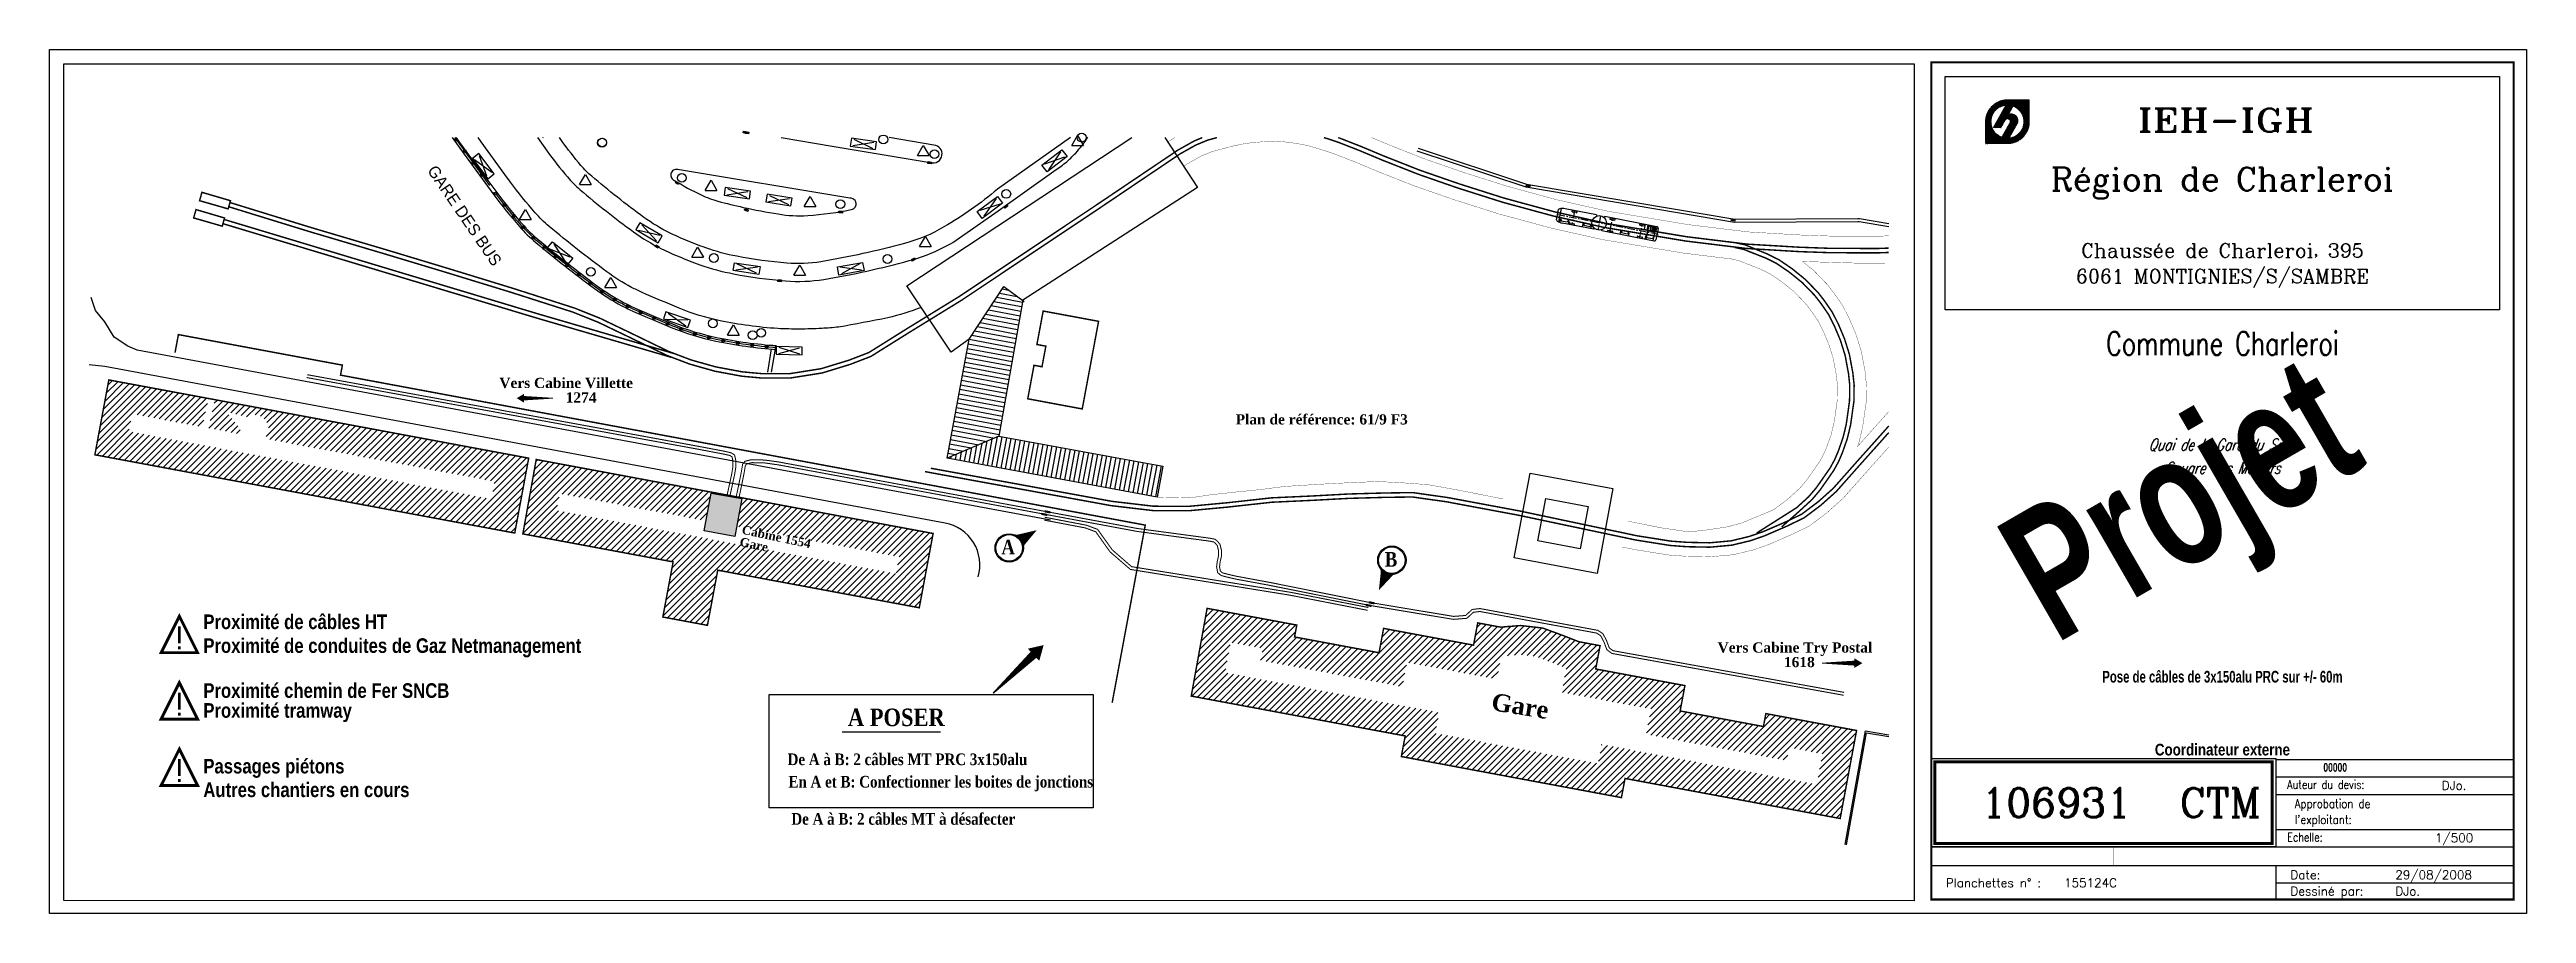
# Model space of a CAD drawing. Header units: millimetres. Extents: x 153913 to 154762, y 120754 to 121050.
import ezdxf
from ezdxf.enums import TextEntityAlignment as Align

# ---------------------------------------------------------------- set-up
doc = ezdxf.new("R2010")
doc.units = ezdxf.units.MM
doc.header["$LTSCALE"] = 0.04
for name, pattern in [('B_ST_AL', [2000, 1000, 1000]), ('CENTER', [50.8, 31.75, -6.35, 6.35, -6.35]), ('HIDDEN', [9.525, 6.35, -3.175])]:
    doc.linetypes.add(name, pattern=pattern)
for name, color, linetype in [('1CARTOUCHE', 7, 'Continuous'), ('BLOCK-BEG', 7, 'Continuous'), ('CMT', 6, 'Continuous'), ('COUPE', 7, 'Continuous'), ('Fon topo', 252, 'Continuous'), ('G_120', 4, 'Continuous'), ('L_150', 1, 'Continuous'), ('M_110', 1, 'M_ST_10'), ('M_300', 7, 'Continuous'), ('TEST', 1, 'Continuous'), ('texte', 5, 'Continuous'), ('topo', 252, 'Continuous'), ('VUV', 7, 'Continuous')]:
    doc.layers.add(name, color=color, linetype=linetype)
doc.styles.add('ROMANC', font='ROMANC.SHX', dxfattribs={"height": 0.3})
doc.styles.add('ROMANS', font='romans')
doc.styles.add('ROMANT', font='ROMANT.shx', dxfattribs={"width": 0.9, "height": 5})
doc.styles.add('STYLE1', font='techb___.ttf', dxfattribs={"width": 0.85})
doc.styles.add('style2', font='TIMESBD.TTF')
doc.linetypes.add('G_TYPB_AP', pattern='A,5,-0.3,["o",Standard,S=1.5,R=0,X=0,Y=-0.5],-1.65', length=6.95)
doc.linetypes.add('M_ST_10', pattern='A,5,-0.3,["++",Standard,S=1,R=0,X=0,Y=-0.5],-2.8', length=8.1)

msp = doc.modelspace()

# ---------------------------------------------------------------- texts
at = {"style": 'ROMANC'}
for s, width, p in [('Auteur du devis:', 0.8, (154680.16, 120796.77)), ('Approbation de', 0.85, (154682.76, 120790.22)), ("l'exploitant:", 0.85, (154682.76, 120784.77)), ('Echelle:', 0.8, (154680.16, 120778.77))]:
    msp.add_text(s, height=3, dxfattribs=dict(at, width=width)).set_placement(p)
at = {"layer": '1CARTOUCHE', "color": 1, "linetype": 'B_ST_AL', "style": 'style2', "width": 0.85}
for s, height, p in [('A POSER', 6, (154186.82, 120818.32)), ('De A à B: 2 câbles MT PRC 3x150alu', 4, (154166.14, 120804.94)), ('En A et B: Confectionner les boites de jonctions', 4, (154166.43, 120797.25))]:
    msp.add_text(s, height=height, dxfattribs=at).set_placement(p)
at = {"layer": '1CARTOUCHE', "color": 5, "linetype": 'B_ST_AL', "style": 'style2', "width": 0.85}
msp.add_text('De A à B: 2 câbles MT à désafecter', height=4, dxfattribs=at).set_placement((154167.42, 120784.51))
at = {"layer": '1CARTOUCHE', "color": 7, "linetype": 'Continuous', "style": 'ROMANS'}
for s, p in [('Planchettes n° :', (154563.18, 120763.08)), ('Date:', (154681.24, 120765.83)), ('Dessiné par:', (154681.24, 120760.26))]:
    msp.add_text(s, height=3, dxfattribs=at).set_placement(p)
at = {"layer": 'CMT', "style": 'STYLE1'}
for s, p in [('Proximité de câbles HT', (153965.86, 120851.59)), ('Proximité de conduites de Gaz Netmanagement', (153965.86, 120843.42)), ('Proximité chemin de Fer SNCB', (153965.86, 120828.01)), ('Proximité tramway', (153965.86, 120821.19)), ('Passages piétons', (153965.86, 120802.1)), ('Autres chantiers en cours', (153965.86, 120793.99))]:
    msp.add_text(s, height=5, dxfattribs=at).set_placement(p)
at = {"layer": 'Fon topo'}
msp.add_text('GARE DES BUS', height=4, rotation=304.32658, dxfattribs=at).set_placement((154055.43, 120993.37), align=Align.MIDDLE)
at = {"layer": 'Fon topo', "linetype": 'Continuous', "style": 'style2'}
msp.add_text('Gare', height=6, rotation=350.95018, dxfattribs=at).set_placement((154407.06, 120823.83))
at = {"layer": 'G_120', "color": 7, "linetype": 'G_TYPB_AP', "style": 'style2'}
for s, p in [('Cabine 1554', (154150.23, 120884.3)), ('Gare', (154149.49, 120880.16))]:
    msp.add_text(s, height=3, rotation=347.9902, dxfattribs=at).set_placement(p)
at = {"layer": 'M_110', "color": 7, "linetype": 'G_TYPB_AP', "style": 'style2'}
for s, p in [('Vers Cabine Villette', (154067.33, 120934.24)), ('1274', (154090.07, 120929.25)), ('Plan de référence: 61/9 F3', (154319.71, 120921.74)), ('Vers Cabine Try Postal', (154484.91, 120843.52)), ('1618', (154507.65, 120838.53))]:
    msp.add_text(s, height=3.5, dxfattribs=at).set_placement(p)
at = {"layer": 'texte', "color": 1, "style": 'style2', "width": 0.85}
for s, p in [('A', (154239.42, 120877.21)), ('B', (154370.85, 120872.99))]:
    msp.add_text(s, height=5, dxfattribs=at).set_placement(p)

# ---------------------------------------------------------------- blocks, each defined once
blk = doc.blocks.new('Br1501')
at = {"color": 0, "linetype": 'Continuous'}
blk.add_lwpolyline([(0.3, -0.15), (-0.3, -0.15), (-0.3, 0.15), (0.3, 0.15)], close=True, dxfattribs=at)
for points in [[(-0.1, 0.15), (-0.1, -0.15)], [(0.1, -0.15), (0.1, 0.15)]]:
    blk.add_lwpolyline(points, dxfattribs=at)
blk = doc.blocks.new('Bb0701')
at = {"color": 0, "linetype": 'Continuous'}
for p, q in [((-1, 1), (1, -1)), ((-1, -1), (1, 1))]:
    blk.add_line(p, q, dxfattribs=at)
blk = doc.blocks.new('Bf0101')
at = {"color": 0, "linetype": 'Continuous'}
for radius in [0.25, 0.15]:
    blk.add_circle((0, 0), radius, dxfattribs=at)
blk = doc.blocks.new('Br1201')
at = {"color": 0, "linetype": 'Continuous'}
for p, q in [((-1, -0.58), (0, 1.15)), ((0, 1.15), (1, -0.58)), ((-1, -0.58), (1, -0.58))]:
    blk.add_line(p, q, dxfattribs=at)
blk = doc.blocks.new('Br0601')
at = {"color": 0, "linetype": 'Continuous'}
blk.add_circle((0, 0), 0.75, dxfattribs=at)
blk = doc.blocks.new('tec006pl')
at = {"layer": 'BLOCK-BEG', "color": 0, "linetype": 'CENTER'}
for p, q in [((0.2, 0), (-17.56, 0)), ((-14.62, 1.24), (-14.62, -1.25)), ((-10.07, 1.24), (-10.07, -1.21)), ((-7.97, -1.25), (-7.97, 1.24)), ((-2.77, -1.25), (-2.77, 1.24))]:
    blk.add_line(p, q, dxfattribs=at)
at = {"layer": 'BLOCK-BEG', "color": 0}
for p, q in [((-17.36, -0.9), (-17.36, 0.9)), ((-16.9, -1.16), (-16.9, 1.16)), ((-10.78, 1.24), (-16.28, 1.24)), ((-10.78, 1.24), (-10.69, 1.08)), ((-9.35, 1.24), (-9.44, 1.08)), ((-0.25, 1.24), (-9.35, 1.24)), ((-2.23, 0.45), (-2.23, 1.25)), ((-2.23, 0.45), (-1.47, 0.29)), ((-1.78, 0.35), (-1.78, 1.25)), ((-0.38, 1.07), (-1.78, 1.07)), ((-1.61, -1.25), (-1.61, 1.24)), ((-1.47, 0.29), (-0.38, 0.29)), ((-1.28, 0.93), (-0.78, 0.93)), ((-1.28, 0.53), (-0.78, 0.53)), ((-0.78, 0.53), (-0.78, 0.93)), ((-0.69, 0.98), (-0.62, 0.73)), ((-0.69, 0.48), (-0.62, 0.73)), ((-0.38, -1.25), (-0.38, 1.24)), ((-0.38, 1.03), (-0.21, 0.99)), ((-0.38, 0.43), (-0.21, 0.48)), ((-0.21, 0.48), (-0.21, 0.99)), ((0, 1), (0, -1)), ((-16.59, -0.68), (-16.74, -0.68)), ((-16.74, -0.68), (-16.74, -1.2)), ((-16.59, -0.68), (-16.51, -0.96)), ((-15.49, -0.96), (-16.51, -0.96)), ((-10.78, -1.25), (-16.28, -1.25)), ((-15.41, -0.68), (-15.49, -0.96)), ((-15.26, -0.68), (-15.41, -0.68)), ((-15.26, -0.68), (-15.26, -1.25)), ((-12.65, -0.68), (-12.8, -0.68)), ((-12.8, -0.68), (-12.8, -1.25)), ((-12.65, -0.68), (-12.57, -0.96)), ((-11.54, -0.96), (-12.57, -0.96)), ((-11.47, -0.68), (-11.54, -0.96)), ((-11.32, -0.68), (-11.47, -0.68)), ((-11.32, -0.68), (-11.32, -1.25)), ((-10.78, -1.25), (-10.69, -1.08)), ((-9.35, -1.25), (-9.44, -1.08)), ((-0.25, -1.25), (-9.35, -1.25)), ((-6.07, -0.68), (-6.22, -0.68)), ((-6.22, -0.68), (-6.22, -1.25)), ((-6.07, -0.68), (-6, -0.96)), ((-4.97, -0.96), (-6, -0.96)), ((-4.89, -0.68), (-4.97, -0.96)), ((-4.74, -0.68), (-4.89, -0.68)), ((-4.74, -0.68), (-4.74, -1.25)), ((-1.71, -0.68), (-1.86, -0.68)), ((-1.86, -0.68), (-1.86, -1.25)), ((-1.71, -0.68), (-1.64, -0.96)), ((-0.61, -0.96), (-1.64, -0.96)), ((-0.53, -0.68), (-0.61, -0.96)), ((-0.38, -0.68), (-0.53, -0.68))]:
    blk.add_line(p, q, dxfattribs=at)
at = {"layer": 'BLOCK-BEG', "color": 0, "linetype": 'HIDDEN'}
for p, q in [((-15.01, 1.19), (-14.22, 1.19)), ((-15.01, 0.96), (-14.22, 0.96)), ((-8.36, 1.19), (-7.57, 1.19)), ((-8.36, 0.96), (-7.57, 0.96)), ((-3.16, 1.19), (-2.37, 1.19)), ((-3.16, 0.96), (-2.37, 0.96)), ((-15.01, -0.96), (-14.22, -0.96)), ((-15.01, -1.19), (-14.22, -1.19)), ((-8.36, -0.96), (-7.57, -0.96)), ((-8.36, -1.19), (-7.57, -1.19)), ((-3.16, -0.96), (-2.37, -0.96)), ((-3.16, -1.19), (-2.37, -1.19))]:
    blk.add_line(p, q, dxfattribs=at)
at = {"layer": 'BLOCK-BEG', "color": 0, "linetype": 'Continuous'}
blk.add_circle((-10.07, 0), 1.25, dxfattribs=at)
at = {"layer": 'BLOCK-BEG', "color": 0}
blk.add_circle((-0.62, 0.73), 0.256, dxfattribs=at)
for centre, radius, start, end in [((-17.11, 0.83), 0.25, 112.0618, 165.3846), ((-16.28, -1.19), 2.44, 90.0007, 112.0592), ((-0.78, 0.73), 0.542, 158.3809, 201.6175), ((-0.78, 0.73), 0.456, 154.0546, 205.9436), ((-0.25, 1), 0.25, 0, 90.0009), ((-17.11, -0.83), 0.25, 194.6154, 247.9382), ((-16.28, 1.19), 2.44, 247.9408, 269.9993), ((-0.25, -1), 0.25, 269.9991, 0)]:
    blk.add_arc(centre, radius, start, end, dxfattribs=at)
at = {"layer": 'BLOCK-BEG', "color": 0, "linetype": 'HIDDEN'}
for centre, start, end in [((-14.93, 1.07), 126.8558, 233.1163), ((-14.3, 1.07), 306.8813, 53.1418), ((-8.28, 1.07), 126.857, 233.1175), ((-7.65, 1.07), 306.8825, 53.143), ((-3.08, 1.07), 126.857, 233.1175), ((-2.45, 1.07), 306.8825, 53.143), ((-14.93, -1.07), 126.8837, 233.1442), ((-14.3, -1.07), 306.8582, 53.1187), ((-8.28, -1.07), 126.8825, 233.143), ((-7.65, -1.07), 306.857, 53.1175), ((-3.08, -1.07), 126.8825, 233.143), ((-2.45, -1.07), 306.857, 53.1175)]:
    blk.add_arc(centre, 0.142, start, end, dxfattribs=at)
blk = doc.blocks.new('Tram')
at = {"layer": 'VUV'}
blk.add_blockref('tec006pl', (155038.91, 121728.32), dxfattribs=at)
blk = doc.blocks.new('IEHIGH')
at = {"layer": 'TEST'}
h = blk.add_hatch(dxfattribs=at)
h.set_pattern_fill('ANSI37', color=256, scale=0.001, style=0)
h.paths.add_polyline_path([(0.657, 1.125, 0.387078), (0.408, 0.899), (0.408, 0.625), (0.657, 0.625, 0.387078), (0.906, 0.852), (0.906, 1.125)])
h.paths.add_polyline_path([(0.676, 0.688), (0.769, 0.854, 0.703023), (0.667, 0.957), (0.721, 1.052, -0.797133)], flags=16)
h.paths.add_polyline_path([(0.639, 1.063), (0.496, 0.808), (0.583, 0.808), (0.634, 0.898, -0.760212), (0.689, 0.868), (0.594, 0.698, -0.800397)], flags=16)
blk = doc.blocks.new('1000a4')
at = {"layer": '1CARTOUCHE', "color": 7, "linetype": 'Continuous', "const_width": 0.7}
blk.add_lwpolyline([(-204, 4.8), (-204, 291.8), (-4.43, 291.8), (-4.43, 4.8), (-4.43, 4.8)], close=True, dxfattribs=at)
at = {"layer": '1CARTOUCHE', "linetype": 'Continuous'}
blk.add_lwpolyline([(-199.22, 286.92), (-9.22, 286.92), (-9.22, 206.92), (-199.22, 206.92)], close=True, dxfattribs=at)
at = {"layer": '1CARTOUCHE', "linetype": 'Continuous', "xscale": 30, "yscale": 30, "zscale": 30}
blk.add_blockref('IEHIGH', (-197.62, 245.21), dxfattribs=at)
at = {"color": 254, "style": 'STYLE1', "width": 0.85}
blk.add_text('Projet', height=45, rotation=30, dxfattribs=at).set_placement((-161.47, 92.22))
at = {"layer": '1CARTOUCHE', "color": 7, "linetype": 'Continuous', "style": 'ROMANT', "width": 1.25}
blk.add_text(' IEH-IGH', height=8, dxfattribs=at).set_placement((-106.46, 267.93), align=Align.CENTER)
at = {"layer": '1CARTOUCHE', "color": 7, "linetype": 'Continuous', "style": 'ROMANC'}
for s, height, p in [('Région de Charleroi', 8, (-104.22, 247.79)), ('Chaussée de Charleroi, 395', 4.8, (-104.22, 224.95)), ('6061 MONTIGNIES/S/SAMBRE', 4.8, (-104.22, 216.15))]:
    blk.add_text(s, height=height, dxfattribs=at).set_placement(p, align=Align.CENTER)
at = {"layer": '1CARTOUCHE', "color": 7, "linetype": 'Continuous'}
for tag, height, style, width, p in [('COM', 8, 'ROMANS', 0.75, (-104.22, 195.39)), ('RES', 6, 'ROMANS', 0.75, (-104.22, 179.08)), ('SOUS-GRAPHE', 3, 'STYLE1', 0.85, (-65.56, 50.08)), ('SOUS-GRAPHE', 3, 'STYLE1', 0.85, (-24.81, 50.08))]:
    blk.add_attdef(tag, text='', height=height, dxfattribs=dict(at, style=style, width=width)).set_placement(p, align=Align.MIDDLE_CENTER)
at = {"layer": '1CARTOUCHE', "color": 7, "linetype": 'Continuous', "style": 'ROMANS', "oblique": 20, "width": 0.75}
for tag, p in [('RUE1', (-104.22, 158.74)), ('RUE2', (-104.22, 150.74)), ('RUE3', (-104.22, 142.74)), ('RUE4', (-104.22, 134.74))]:
    blk.add_attdef(tag, text='', height=4, dxfattribs=at).set_placement(p, align=Align.CENTER)
at = {"layer": '1CARTOUCHE', "color": 7, "linetype": 'Continuous', "style": 'STYLE1'}
for tag, p in [('TITRE1', (-104.22, 123.74)), ('TITRE2', (-104.22, 115.74)), ('TITRE3', (-104.22, 107.74))]:
    blk.add_attdef(tag, text='', height=4, dxfattribs=at).set_placement(p, align=Align.CENTER)
at = {"layer": '1CARTOUCHE', "color": 7, "linetype": 'Continuous', "style": 'STYLE1', "width": 0.85}
for tag, p in [('OBJ1', (-104.22, 95.32)), ('OBJ2', (-104.22, 87.32)), ('OBJ3', (-104.22, 79.18)), ('OBJ4', (-104.22, 71.18)), ('OBJ5', (-104.22, 64.18))]:
    blk.add_attdef(tag, text='', height=4, dxfattribs=at).set_placement(p, align=Align.CENTER)
at = {"layer": '1CARTOUCHE', "color": 7, "linetype": 'Continuous', "style": 'ROMANC'}
for tag, height, p in [('NUMPLAN', 10, (-161.19, 37.99)), ('AUTEUR_DU_DEVIS', 3, (-24.81, 43.89)), ('ECHELLE', 3, (-24.81, 25.89))]:
    blk.add_attdef(tag, text='', height=height, dxfattribs=at).set_placement(p, align=Align.MIDDLE_CENTER)
at = {"layer": '1CARTOUCHE', "color": 7, "linetype": 'Continuous', "style": 'ROMANS'}
for tag, p in [('PLANCHETTES', (-158.49, 9)), ('DAT', (-44.93, 11.75)), ('DES', (-44.93, 6.17))]:
    blk.add_attdef(tag, p, '', height=3, dxfattribs=at)
at = {"layer": 'CMT', "linetype": 'Continuous', "style": 'STYLE1'}
blk.add_attdef('CMT', text='', height=4, dxfattribs=at).set_placement((-104.22, 54.18), align=Align.CENTER)
at = {"layer": 'CMT', "linetype": 'Continuous', "style": 'ROMANC'}
blk.add_attdef('CTM', text='', height=10, dxfattribs=at).set_placement((-104.96, 37.99), align=Align.MIDDLE_CENTER)

# ---------------------------------------------------------------- hatches: boundary and pattern name
at = {"layer": 'Fon topo'}
h = msp.add_hatch(dxfattribs=at)
h.set_pattern_fill('LINE', color=256, scale=0.5, angle=45, style=0)
h.paths.add_polyline_path([(153969.9, 120930.22), (153967.6, 120920.48), (153978.81, 120918.39, -0.101595), (153978.46, 120920.31), (153973.9, 120926.02), (153980.41, 120924.37, -0.004503), (153980.48, 120924.42, 0.004503), (153980.41, 120924.37), (153980.68, 120924.3, -0.593599), (153988.18, 120920.21, -0.190567), (153986.86, 120916.89), (154065.73, 120902.19), (154064.61, 120896.17), (153940.35, 120919.33), (153941.47, 120925.35), (153965.53, 120920.87), (153967.65, 120930.64), (153933.47, 120937.01), (153928.69, 120911.34), (154072.61, 120884.51), (154077.39, 120910.19)])
h = msp.add_hatch(dxfattribs=at)
h.set_pattern_fill('LINE', color=256, scale=0.5, angle=45, style=0)
h.paths.add_polyline_path([(154079.97, 120909.73), (154075.39, 120884.22), (154084.67, 120882.49), (154095.51, 120890.65), (154086.99, 120892.23), (154088.03, 120898.05), (154101.92, 120895.46), (154112.77, 120903.61)])
h = msp.add_hatch(dxfattribs=at)
h.set_pattern_fill('LINE', color=256, scale=0.5, angle=45, style=0)
h.paths.add_polyline_path([(154501.46, 120822.61), (154500.63, 120818.18), (154472.09, 120823.51), (154473.71, 120832.21), (154443.14, 120837.9), (154444.63, 120845.89), (154437.35, 120847.25), (154432.04, 120849.34), (154424.98, 120851.94), (154417.42, 120852.8), (154410.51, 120852.25), (154402.69, 120853.71), (154401.27, 120846.08), (154376.8, 120850.64), (154373.61, 120832.43), (154376.88, 120831.82), (154378.43, 120840.16), (154409.27, 120834.41), (154410.73, 120842.24), (154417.25, 120842.76), (154422.65, 120842.14), (154428.47, 120840), (154433.03, 120838.2), (154431.48, 120829.9), (154462.04, 120824.21), (154460.42, 120815.51), (154508.63, 120806.52), (154509.46, 120810.95), (154520.89, 120808.82), (154518.93, 120798.3), (154445.19, 120812.04), (154443.96, 120805.47), (154388.17, 120815.87), (154389.49, 120822.95), (154316.11, 120836.63), (154317.98, 120847.02), (154329.01, 120844.96), (154328.25, 120840.88), (154373.61, 120832.43), (154376.8, 120850.64), (154370.43, 120851.82), (154368.88, 120843.48), (154339.91, 120848.88), (154340.67, 120852.96), (154309.93, 120858.69), (154304.5, 120828.62), (154377.83, 120814.95), (154376.51, 120807.88), (154451.96, 120793.81), (154453.19, 120800.38), (154526.93, 120786.64), (154532.56, 120816.82)])
at = {"layer": 'G_120', "linetype": 'G_TYPB_AP'}
msp.add_hatch(color=3, dxfattribs=at).paths.add_polyline_path([(154150.42, 120896.3), (154139.92, 120898.24), (154137.53, 120885.28), (154148.03, 120883.35)])
at = {"layer": 'texte', "linetype": 'Continuous'}
h = msp.add_hatch(color=7, dxfattribs=at)
h.set_gradient(color1=(245, 10, 41), color2=(253, 196, 204), one_color=1, tint=0.88, name='SPHERICAL')
h.paths.add_polyline_path([(154251.39, 120885.4), (154244.27, 120883.75, -0.250516), (154246.88, 120879.98)])
h = msp.add_hatch(color=7, dxfattribs=at)
h.set_gradient(color1=(245, 10, 41), color2=(253, 196, 204), one_color=1, tint=0.88, name='SPHERICAL')
h.paths.add_polyline_path([(154368.88, 120865.06), (154373.87, 120870.39, -0.250516), (154369.61, 120872.07)])
at = {"layer": 'topo'}
h = msp.add_hatch(dxfattribs=at)
h.set_pattern_fill('LINE', color=256, scale=0.5, angle=-10.558, style=0)
h.set_pattern_definition([(349.442, (152493.8307, 120812.4052), (0.2908788, 1.5606235), [])])
h.paths.add_polyline_path([(154246.74, 120964.28), (154240.22, 120969.02), (154228.38, 120951.03), (154220.78, 120910.24), (154238.58, 120917.68)])
h = msp.add_hatch(dxfattribs=at)
h.set_pattern_fill('LINE', color=256, scale=0.5, angle=79.442, style=0)
h.set_pattern_definition([(79.442, (152493.8307, 120812.4052), (-1.5606235, 0.2908788), [])])
h.paths.add_polyline_path([(154294.81, 120907.46), (154238.58, 120917.68), (154220.78, 120910.24), (154292.82, 120896.81)])

# ---------------------------------------------------------------- linework, layer by layer
at = {"color": 0, "linetype": 'Continuous'}
for points in [[(154253.26, 120891.45), (154253.11, 120890.72), (154255.22, 120891.07), (154255.08, 120890.34)], [(154254.33, 120892.34), (154254.19, 120891.6), (154256.29, 120891.96), (154256.15, 120891.23)], [(154364.39, 120860.26), (154364.24, 120859.52), (154366.35, 120859.88), (154366.21, 120859.14)], [(154365.46, 120861.14), (154365.32, 120860.4), (154367.42, 120860.77), (154367.28, 120860.03)]]:
    msp.add_solid(points, dxfattribs=at)
at = {"layer": '1CARTOUCHE', "color": 1, "linetype": 'B_ST_AL'}
msp.add_line((154184.82, 120816.32), (154218.51, 120816.32), dxfattribs=at)
at = {"layer": '1CARTOUCHE', "color": 7, "linetype": 'Continuous'}
for p, q in [((154676.24, 120806.88), (154757.74, 120806.88)), ((154676.24, 120800.88), (154757.74, 120800.88)), ((154676.24, 120794.88), (154757.74, 120794.88)), ((154676.24, 120782.88), (154757.74, 120782.88)), ((154676.24, 120776.88), (154757.74, 120776.88)), ((154558.18, 120770.57), (154757.74, 120770.57)), ((154676.24, 120770.57), (154676.24, 120758.88)), ((154676.24, 120764.57), (154757.74, 120764.57))]:
    msp.add_line(p, q, dxfattribs=at)
at = {"layer": '1CARTOUCHE', "linetype": 'Continuous', "ltscale": 25}
msp.add_line((154558.18, 120776.88), (154676.24, 120776.88), dxfattribs=at)
at = {"layer": '1CARTOUCHE'}
for points in [[(153913.15, 121050.28), (154762.18, 121050.28), (154762.18, 120754.08), (153913.15, 120754.08)], [(153918.05, 121045.38), (154552.27, 121045.38), (154552.27, 120758.38), (153918.05, 120758.48)]]:
    msp.add_lwpolyline(points, close=True, dxfattribs=at)
at = {"layer": '1CARTOUCHE', "linetype": 'Continuous', "const_width": 0.001, "flags": 128}
for points in [[(154676.24, 120807.26), (154558.18, 120807.26)], [(154676.24, 120807.26), (154558.18, 120807.26)], [(154716.99, 120806.88), (154716.99, 120782.88)], [(154620.51, 120776.88), (154620.51, 120770.57)], [(154654.82, 120776.88), (154654.82, 120770.57)], [(154689.12, 120776.88), (154689.12, 120770.57)], [(154723.43, 120776.88), (154723.43, 120770.57)]]:
    msp.add_lwpolyline(points, dxfattribs=at)
at = {"layer": '1CARTOUCHE', "linetype": 'Continuous'}
msp.add_lwpolyline([(154558.18, 120807.26), (154676.24, 120807.26), (154676.24, 120776.88), (154558.18, 120776.88)], close=True, dxfattribs=at)
at = {"layer": '1CARTOUCHE', "linetype": 'Continuous', "const_width": 1}
msp.add_lwpolyline([(154559.37, 120806.07), (154675.05, 120806.07), (154675.05, 120778.08), (154559.37, 120778.08)], close=True, dxfattribs=at)
at = {"layer": 'CMT', "const_width": 1, "flags": 128}
for points in [[(153951.4, 120843.49), (153957.65, 120855.99), (153963.9, 120843.49)], [(153951.4, 120820.72), (153957.65, 120833.22), (153963.9, 120820.72)], [(153951.4, 120797.96), (153957.65, 120810.46), (153963.9, 120797.96)]]:
    msp.add_lwpolyline(points, close=True, dxfattribs=at)
for points in [[(153957.65, 120852.56), (153957.65, 120846.73)], [(153957.65, 120845.68), (153957.65, 120844.64)], [(153957.65, 120829.8), (153957.65, 120823.96)], [(153957.65, 120822.92), (153957.65, 120821.88)], [(153957.65, 120807.04), (153957.65, 120801.2)], [(153957.65, 120800.16), (153957.65, 120799.12)]]:
    msp.add_lwpolyline(points, dxfattribs=at)
at = {"layer": 'COUPE', "color": 254, "linetype": 'Continuous', "flags": 128}
msp.add_lwpolyline([(154236.6, 120829.61, 0.478, 2.87, 0), (154250.44, 120842.79, 2.87, 0, 0), (154253.9, 120846.09, 0, 5.73, 0), (154250.44, 120842.79, 5.73, 5.73, 0)], format="xyseb", dxfattribs=at)
at = {"layer": 'Fon topo'}
for p, q in [((154104.05, 120895.06), (154112.09, 120903.11)), ((154105.94, 120894.71), (154114.52, 120903.29)), ((154107.84, 120894.36), (154116.41, 120902.93)), ((154109.73, 120894.01), (154118.3, 120902.58)), ((154111.62, 120893.65), (154120.2, 120902.23)), ((154113.51, 120893.3), (154122.09, 120901.88)), ((154102.16, 120895.42), (154103.05, 120896.31)), ((154115.41, 120892.95), (154123.98, 120901.52)), ((154117.3, 120892.6), (154125.87, 120901.17)), ((154119.19, 120892.24), (154127.76, 120900.82)), ((154121.08, 120891.89), (154129.66, 120900.46)), ((154122.98, 120891.54), (154131.55, 120900.11)), ((154124.87, 120891.19), (154133.44, 120899.76)), ((154126.76, 120890.83), (154135.33, 120899.41)), ((154128.65, 120890.48), (154137.23, 120899.05)), ((154130.54, 120890.13), (154139.12, 120898.7)), ((154132.44, 120889.77), (154139.69, 120897.03)), ((154134.33, 120889.42), (154139.19, 120894.28)), ((154140.75, 120898.09), (154141.01, 120898.35)), ((154142.64, 120897.74), (154142.9, 120898)), ((154144.54, 120897.39), (154144.8, 120897.64)), ((154146.44, 120897.04), (154146.69, 120897.29)), ((154148.33, 120896.69), (154148.58, 120896.94)), ((154148.95, 120888.33), (154156.15, 120895.53)), ((154149.46, 120891.08), (154154.26, 120895.88)), ((154149.47, 120886.6), (154158.04, 120895.17)), ((154149.97, 120893.83), (154152.37, 120896.23)), ((154150.23, 120896.34), (154150.47, 120896.58)), ((154151.36, 120886.25), (154159.93, 120894.82)), ((154153.25, 120885.89), (154161.83, 120894.47)), ((154155.15, 120885.54), (154163.72, 120894.12)), ((154157.04, 120885.19), (154165.61, 120893.76)), ((154158.93, 120884.84), (154167.5, 120893.41)), ((154086.63, 120882.13), (154094.02, 120889.52)), ((154088.52, 120881.78), (154097.09, 120890.35)), ((154090.41, 120881.42), (154098.99, 120890)), ((154092.3, 120881.07), (154100.88, 120889.65)), ((154094.2, 120880.72), (154102.77, 120889.29)), ((154096.09, 120880.37), (154104.66, 120888.94)), ((154097.98, 120880.01), (154106.55, 120888.59)), ((154099.87, 120879.66), (154108.45, 120888.23)), ((154101.77, 120879.31), (154110.34, 120887.88)), ((154103.66, 120878.96), (154112.23, 120887.53)), ((154105.55, 120878.6), (154114.12, 120887.18)), ((154107.44, 120878.25), (154116.02, 120886.82)), ((154109.33, 120877.9), (154117.91, 120886.47)), ((154111.23, 120877.54), (154119.8, 120886.12)), ((154113.12, 120877.19), (154121.69, 120885.77)), ((154115.01, 120876.84), (154123.59, 120885.41)), ((154116.9, 120876.49), (154125.48, 120885.06)), ((154136.22, 120889.07), (154138.68, 120891.53)), ((154138.11, 120888.72), (154138.17, 120888.77)), ((154160.82, 120884.48), (154169.4, 120893.06)), ((154162.71, 120884.13), (154171.29, 120892.7)), ((154164.61, 120883.78), (154173.18, 120892.35)), ((154166.5, 120883.43), (154175.07, 120892)), ((154168.39, 120883.07), (154176.97, 120891.65)), ((154170.28, 120882.72), (154178.86, 120891.29)), ((154172.18, 120882.37), (154180.75, 120890.94)), ((154174.07, 120882.01), (154182.64, 120890.59)), ((154175.96, 120881.66), (154184.54, 120890.24)), ((154177.85, 120881.31), (154186.43, 120889.88)), ((154179.75, 120880.96), (154188.32, 120889.53)), ((154181.64, 120880.6), (154190.21, 120889.18)), ((154183.53, 120880.25), (154192.1, 120888.83)), ((154185.42, 120879.9), (154194, 120888.47)), ((154187.32, 120879.55), (154195.89, 120888.12)), ((154189.21, 120879.19), (154197.78, 120887.77)), ((154191.1, 120878.84), (154199.67, 120887.41)), ((154192.99, 120878.49), (154201.57, 120887.06)), ((154194.88, 120878.13), (154203.46, 120886.71)), ((154196.78, 120877.78), (154205.35, 120886.36)), ((154198.67, 120877.43), (154207.24, 120886)), ((154200.56, 120877.08), (154209.14, 120885.65)), ((154202.45, 120876.72), (154211.03, 120885.3)), ((154204.35, 120876.37), (154212.92, 120884.95)), ((154084.73, 120882.48), (154084.98, 120882.72)), ((154118.8, 120876.13), (154127.37, 120884.71)), ((154120.69, 120875.78), (154129.26, 120884.36)), ((154122.58, 120875.43), (154131.16, 120884)), ((154123.44, 120856.08), (154148.19, 120880.83)), ((154123.95, 120858.84), (154146.3, 120881.18)), ((154124.47, 120875.08), (154133.05, 120883.65)), ((154124.47, 120861.6), (154144.4, 120881.53)), ((154124.98, 120864.36), (154142.51, 120881.89)), ((154125.02, 120855.41), (154150.08, 120880.48)), ((154125.5, 120867.12), (154140.62, 120882.24)), ((154126.01, 120869.88), (154138.73, 120882.59)), ((154126.37, 120874.72), (154134.94, 120883.3)), ((154126.53, 120872.64), (154136.83, 120882.95)), ((154143.4, 120871.55), (154151.97, 120880.12)), ((154145.29, 120871.2), (154153.86, 120879.77)), ((154147.18, 120870.84), (154155.76, 120879.42)), ((154149.08, 120870.49), (154157.65, 120879.07)), ((154150.97, 120870.14), (154159.54, 120878.71)), ((154152.86, 120869.79), (154161.43, 120878.36)), ((154154.75, 120869.43), (154163.33, 120878.01)), ((154156.64, 120869.08), (154165.22, 120877.65)), ((154158.54, 120868.73), (154167.11, 120877.3)), ((154160.43, 120868.38), (154169, 120876.95)), ((154162.32, 120868.02), (154170.9, 120876.6)), ((154196.38, 120861.67), (154215.32, 120880.61)), ((154198.28, 120861.32), (154214.81, 120877.85)), ((154203.33, 120870.87), (154215.83, 120883.37)), ((154203.85, 120873.63), (154214.81, 120884.59)), ((154126.91, 120855.06), (154141.86, 120870.01)), ((154164.21, 120867.67), (154172.79, 120876.24)), ((154166.11, 120867.32), (154174.68, 120875.89)), ((154168, 120866.96), (154176.57, 120875.54)), ((154169.89, 120866.61), (154178.47, 120875.19)), ((154171.78, 120866.26), (154180.36, 120874.83)), ((154173.68, 120865.91), (154182.25, 120874.48)), ((154175.57, 120865.55), (154184.14, 120874.13)), ((154177.46, 120865.2), (154186.03, 120873.77)), ((154179.35, 120864.85), (154187.93, 120873.42)), ((154181.25, 120864.5), (154189.82, 120873.07)), ((154183.14, 120864.14), (154191.71, 120872.72)), ((154185.03, 120863.79), (154193.6, 120872.36)), ((154186.92, 120863.44), (154195.5, 120872.01)), ((154188.81, 120863.08), (154197.39, 120871.66)), ((154190.71, 120862.73), (154199.28, 120871.31)), ((154192.6, 120862.38), (154201.17, 120870.95)), ((154194.49, 120862.03), (154203.07, 120870.6)), ((154200.17, 120860.97), (154214.29, 120875.09)), ((154202.06, 120860.62), (154213.78, 120872.33)), ((154203.95, 120860.26), (154213.26, 120869.57)), ((154128.8, 120854.71), (154141.34, 120867.25)), ((154130.69, 120854.35), (154140.83, 120864.49)), ((154132.58, 120854), (154140.32, 120861.73)), ((154205.85, 120859.91), (154212.75, 120866.81)), ((154207.74, 120859.56), (154212.23, 120864.05)), ((154209.63, 120859.2), (154211.72, 120861.29)), ((154134.48, 120853.65), (154139.8, 120858.97)), ((154136.37, 120853.3), (154139.29, 120856.21)), ((154138.26, 120852.94), (154138.77, 120853.45)), ((154528.59, 120777.76, 207.65), (154535.58, 120816.73, 207.65)), ((154529.09, 120777.67, 207.65), (154535.97, 120816.05, 207.65))]:
    msp.add_line(p, q, dxfattribs=at)
at = {"layer": 'Fon topo', "color": 252}
for p, q in [((154535.58, 120816.73, 207.65), (154543.58, 120815.34, 207.65)), ((154535.97, 120816.05, 207.65), (154543.58, 120814.73, 207.65))]:
    msp.add_line(p, q, dxfattribs=at)
at = {"layer": 'Fon topo', "flags": 128}
for points in [[(154051.13, 121020.08), (154055.3, 121014.38), (154065.42, 121000.5, 0.019554), (154074.2, 120989.65, 0.038788), (154079.83, 120984.15, 0.014961), (154099.92, 120968.35, 0.037564), (154109.31, 120962.44, 0.018416), (154113.37, 120960.48, 0.005321), (154126.21, 120955.02, 0.046858), (154141.54, 120950.32, 0.034462), (154162.29, 120947.49)], [(154052.41, 121020.08), (154056.13, 121014.98), (154066.46, 121001.27, 0.019554), (154075.17, 120990.5, 0.038788), (154080.65, 120985.14, 0.014961), (154100.68, 120969.39, 0.037564), (154109.91, 120963.58, 0.018416), (154113.89, 120961.66, 0.005321), (154126.7, 120956.21, 0.046858), (154141.8, 120951.58, 0.034462), (154162.38, 120948.78)], [(154211.98, 120961.83, -0.023523), (154200.52, 120958.29, -0.003955), (154183.61, 120955.11, -0.005021), (154180.73, 120954.86, -0.005021), (154177.84, 120954.67, -0.013103), (154170.3, 120954.45, -0.013103), (154162.77, 120954.61, -0.034462), (154142.99, 120957.31, -0.046858), (154128.94, 120961.62, -0.005321), (154116.24, 120967.02, -0.018416), (154112.64, 120968.75, -0.037564), (154104.16, 120974.09, -0.014961), (154084.41, 120989.63, -0.038788), (154079.57, 120994.35, -0.019554), (154071.14, 121004.77), (154069.23, 121007.44), (154061.15, 121018.65), (154060.11, 121020.08)], [(154080.44, 121020.08), (154083.7, 121015.49, 0.01955), (154090.65, 121006.6, 0.040585), (154095.02, 121002.2, 0.019406), (154113.3, 120987.79, 0.043396), (154122.95, 120981.97, 0.0154), (154128.86, 120979.3, 0.012674), (154136.06, 120976.52, 0.039386), (154147.64, 120973.38, 0.025105), (154165.4, 120970.96, 0.062859), (154178.56, 120971.49, 0.024867), (154207.83, 120977.9, 0.065839), (154222.82, 120984.18), (154238.26, 120994.98), (154257.39, 121008.56, 0.033487), (154261.35, 121011.43, 0.033487), (154264.89, 121014.8, 0.023446), (154267.09, 121017.42, 0.023446), (154269.03, 121020.24)], [(154263.16, 121020.08), (154238.05, 121002.37, -0.042957), (154219.74, 120989.46, -0.065839), (154206.23, 120983.79, -0.024867), (154177.56, 120977.52, -0.062859), (154165.92, 120977.05, -0.025105), (154148.77, 120979.39, -0.039386), (154138.12, 120982.27, -0.012674), (154131.2, 120984.94, -0.0154), (154125.64, 120987.46, -0.043396), (154116.89, 120992.73, -0.019406), (154098.99, 121006.85, -0.040585), (154095.31, 121010.54, -0.01955), (154088.66, 121019.06), (154087.91, 121020.08)], [(154163.98, 121020.08), (154181.39, 121017.18), (154215.06, 121011.53, 0.220936), (154217.64, 121011.86, 0.220936), (154219.06, 121014.05, 0.203396), (154218.43, 121016.38, 0.203396), (154216.31, 121017.55), (154200.92, 121020.08)], [(154128.48, 121009.16, 0.200907), (154126.98, 121008.9, 0.200907), (154126.11, 121007.65, 0.180521), (154126.32, 121006.29, 0.180521), (154127.36, 121005.4, 0.025618), (154136.52, 121000.45, 0.043378), (154142.28, 120998.3, 0.014977), (154150.94, 120996.18, 0.010955), (154162.9, 120993.9, 0.057966), (154173.02, 120993.38, 0.03776), (154188.39, 120995.55, 0.092889), (154189, 120995.93, 0.092889), (154189.43, 120996.51, 0.275611), (154189.26, 120998.5, 0.275611), (154187.43, 120999.3), (154128.41, 121009.15)], [(154065.99, 121000.92, 0.019554), (154074.73, 120990.11, 0.038788), (154080.28, 120984.69, 0.014961), (154100.33, 120968.91, 0.037564), (154109.63, 120963.06, 0.018416), (154113.65, 120961.12, 0.005321), (154126.48, 120955.67, 0.046858), (154141.68, 120951, 0.034462), (154162.34, 120948.19)]]:
    msp.add_lwpolyline(points, format="xyb", dxfattribs=at)
for points in [[(154052.05, 121020.08), (154063.98, 121003.69)], [(154082.19, 121020.08), (154082.27, 121019.98), (154082.4, 121020.08)], [(154381.83, 121015.58), (154419.15, 121003.16), (154471.14, 120994.42)], [(154471.14, 120994.42), (154490.76, 120991.11), (154533.02, 120991.32), (154533.48, 120991.35), (154543.58, 120989.62)], [(154160.54, 120947.65), (154159.25, 120939.63)], [(154162.06, 120948.89), (154160.5, 120939.63)]]:
    msp.add_lwpolyline(points, dxfattribs=at)
for points in [[(154063.4, 121006), (154065.56, 121007.64), (154060.29, 121014.59), (154058.13, 121012.94)], [(154196.24, 121015.96), (154196.63, 121018.69), (154188.02, 121019.94), (154187.63, 121017.2)], [(154255.07, 121008.31), (154253.29, 121010.6), (154260.16, 121015.93), (154261.94, 121013.63)], [(154153.03, 120999.14), (154153.39, 121001.78), (154144.77, 121002.98), (154144.41, 121000.34)], [(154167.26, 120996.7), (154167.66, 120999.33), (154159.09, 121000.64), (154158.69, 120998.01)], [(154232.8, 120992.4), (154231.08, 120994.75), (154238.12, 120999.91), (154239.84, 120997.57)], [(154115.5, 120990.92), (154114.11, 120988.53), (154121.78, 120984.05), (154123.17, 120986.43)], [(154083.77, 120982.14), (154085.52, 120984.33), (154092.47, 120978.75), (154090.71, 120976.56)], [(154156.73, 120975.84), (154156.32, 120973.2), (154147.53, 120974.54), (154147.93, 120977.18)], [(154183.72, 120972.92), (154183.21, 120975.77), (154191.82, 120977.32), (154192.33, 120974.47)], [(154131.99, 120955.03), (154132.83, 120957.5), (154124.42, 120960.37), (154123.57, 120957.9)], [(154171.11, 120945.61), (154171.17, 120948.29), (154162.27, 120948.47), (154162.22, 120945.79)]]:
    msp.add_lwpolyline(points, close=True, dxfattribs=at)
at = {"layer": 'Fon topo'}
for points in [[(154382.3, 121016.48), (154419.39, 121004.15), (154471.14, 120995.44)], [(154471.14, 120995.44), (154490.84, 120992.12), (154532.98, 120992.33), (154533.53, 120992.37), (154543.58, 120990.65)]]:
    msp.add_lwpolyline(points, dxfattribs=at)
at = {"layer": 'G_120', "color": 7, "linetype": 'G_TYPB_AP'}
msp.add_lwpolyline([(154139.92, 120898.24), (154150.42, 120896.3), (154148.03, 120883.35), (154137.53, 120885.28)], close=True, dxfattribs=at)
at = {"layer": 'M_110', "color": 240, "linetype": 'M_ST_10', "ltscale": 20, "flags": 128}
for points, const_width in [([(154145.35, 120897.25), (154146.99, 120904.78), (154147.41, 120907.3), (154147.41, 120909.19), (154147.09, 120910.64), (154146.38, 120911.1), (154144.15, 120911.6), (154135.52, 120913.24), (154001.28, 120937.83)], 0.354), ([(154146.33, 120897.04), (154147.97, 120904.59), (154148.41, 120907.22), (154148.41, 120909.3), (154147.97, 120911.27), (154146.77, 120912.03), (154144.36, 120912.58), (154135.7, 120914.22), (154001.46, 120938.81)], 0.354), ([(154254.46, 120890.92), (154285.89, 120885.08), (154310.99, 120881.71), (154311.04, 120881.68), (154312.18, 120881.46), (154312.73, 120881.05), (154313.42, 120880.2), (154313.83, 120878.58), (154313.89, 120876.87), (154313.42, 120874.79), (154313.18, 120872.92), (154313.56, 120870.98), (154314.68, 120869.97), (154316.73, 120869.42), (154319.83, 120868.71), (154331.33, 120866.59), (154365.32, 120859.76)], 0.35), ([(154254.62, 120891.9), (154286.05, 120886.07), (154311.28, 120882.68), (154311.36, 120882.63), (154312.6, 120882.4), (154313.43, 120881.77), (154314.34, 120880.66), (154314.82, 120878.72), (154314.89, 120876.77), (154314.4, 120874.62), (154314.2, 120872.95), (154314.47, 120871.5), (154315.17, 120870.87), (154316.98, 120870.39), (154320.03, 120869.69), (154331.52, 120867.57), (154365.51, 120860.74)], 0.35)]:
    msp.add_lwpolyline(points, dxfattribs=dict(at, const_width=const_width))
at = {"layer": 'M_110', "color": 3, "linetype": 'M_ST_10', "ltscale": 20, "const_width": 0.35, "flags": 128}
for points in [[(154148.49, 120896.78), (154149.4, 120901.1), (154150.24, 120905.22), (154150.72, 120908.09), (154151.5, 120909.1), (154153.74, 120909.66), (154158.32, 120909.54), (154163.13, 120908.87), (154254.62, 120891.9)], [(154149.47, 120896.57), (154150.38, 120900.9), (154151.22, 120905.04), (154151.66, 120907.68), (154152.08, 120908.21), (154153.85, 120908.65), (154158.24, 120908.55), (154162.97, 120907.89), (154254.46, 120890.92)], [(154365.35, 120859.75), (154394.38, 120854.92), (154398.98, 120855.28), (154401.21, 120857.35), (154403.44, 120857.61), (154443.47, 120850.21), (154444.82, 120849.34), (154445.94, 120847.25), (154446.97, 120844.51), (154448.66, 120843.24), (154528.12, 120828.9)], [(154365.51, 120860.74), (154394.43, 120855.93), (154398.55, 120856.25), (154400.77, 120858.31), (154403.47, 120858.62), (154443.84, 120851.16), (154445.58, 120850.05), (154446.85, 120847.67), (154447.8, 120845.13), (154449.07, 120844.18), (154528.3, 120829.88)]]:
    msp.add_lwpolyline(points, dxfattribs=at)
at = {"layer": 'M_110', "color": 5, "ltscale": 20, "flags": 128}
for points in [[(154254.09, 120888.95, 0.35, 0.35, 0), (154268.18, 120886.27, 0.35, 0.35, 0), (154268.18, 120886.27, 0.35, 0.35, 0), (154271.76, 120884.95, 0.35, 0.35, 0), (154276.69, 120878.04, 0.35, 0.35, 0), (154283.63, 120872.04, 0.35, 0.35, 0), (154338.46, 120863.19, 0.35, 0.35, 0), (154365.01, 120858.01, 0, 0, 0)], [(154254.27, 120889.93, 0.35, 0.35, 0), (154268.53, 120887.21, 0.35, 0.35, 0), (154268.53, 120887.21, 0.35, 0.35, 0), (154272.39, 120885.78, 0.35, 0.35, 0), (154277.44, 120878.72, 0.35, 0.35, 0), (154284.07, 120872.98, 0.35, 0.35, 0), (154338.62, 120864.18, 0.35, 0.35, 0), (154365.2, 120858.99, 0, 0, 0)]]:
    msp.add_lwpolyline(points, format="xyseb", dxfattribs=at)
at = {"layer": 'M_110', "color": 254, "linetype": 'Continuous', "flags": 128}
msp.add_lwpolyline([(154520.68, 120839.91, 0.277, 1.66, 0), (154531.77, 120839.91, 1.66, 0, 0), (154534.54, 120839.91, 0, 3.33, 0), (154531.77, 120839.91, 3.33, 3.33, 0)], format="xyseb", dxfattribs=at)
at = {"layer": 'M_300', "color": 254, "linetype": 'Continuous', "flags": 128}
msp.add_lwpolyline([(154085.76, 120930.74, 0.25, 1.5, 0), (154075.77, 120930.74, 1.5, 0, 0), (154073.28, 120930.74, 0, 3, 0), (154075.77, 120930.74, 3, 3, 0)], format="xyseb", dxfattribs=at)
at = {"layer": 'M_300'}
msp.add_lwpolyline([(154159.79, 120829.12), (154270.92, 120829.12), (154270.92, 120790.35), (154159.79, 120790.35)], close=True, dxfattribs=at)
at = {"layer": 'texte', "color": 1, "linetype": 'Continuous', "const_width": 0.1, "flags": 128}
for points in [[(154246.88, 120879.98), (154251.39, 120885.4), (154244.27, 120883.75), (154244.27, 120883.75), (154244.64, 120883.53), (154244.74, 120883.46), (154244.88, 120883.35), (154245.05, 120883.22), (154245.18, 120883.12), (154245.48, 120882.85), (154245.6, 120882.73), (154245.7, 120882.6), (154245.85, 120882.43), (154245.94, 120882.32), (154246.01, 120882.22), (154246.1, 120882.09), (154246.23, 120881.9), (154246.32, 120881.74), (154246.39, 120881.61), (154246.49, 120881.39), (154246.56, 120881.23), (154246.65, 120881), (154246.7, 120880.8), (154246.76, 120880.58), (154246.8, 120880.43), (154246.83, 120880.26)], [(154369.61, 120872.07), (154368.88, 120865.06), (154373.87, 120870.39), (154373.87, 120870.39), (154373.44, 120870.37), (154373.32, 120870.37), (154373.14, 120870.38), (154372.93, 120870.4), (154372.77, 120870.41), (154372.36, 120870.47), (154372.2, 120870.5), (154372.04, 120870.55), (154371.82, 120870.61), (154371.69, 120870.65), (154371.57, 120870.69), (154371.43, 120870.75), (154371.22, 120870.84), (154371.05, 120870.92), (154370.92, 120870.99), (154370.72, 120871.12), (154370.57, 120871.21), (154370.37, 120871.35), (154370.21, 120871.49), (154370.04, 120871.63), (154369.92, 120871.74), (154369.8, 120871.86)]]:
    msp.add_lwpolyline(points, close=True, dxfattribs=at)
at = {"layer": 'texte', "color": 7, "linetype": 'Continuous', "flags": 128}
for points in [[(154247.17, 120883.86, 0.1, 0.00212, 0), (154247.17, 120883.86, 0.00212, 0.00212, 0)], [(154371.53, 120868.68, 0.1, 0.00212, 0), (154371.52, 120868.68, 0.00212, 0.00212, 0)]]:
    msp.add_lwpolyline(points, format="xyseb", dxfattribs=at)
at = {"layer": 'texte', "color": 1}
for centre, radius in [((154242.09, 120879.41), 4.86), ((154242.09, 120879.41), 4.56), ((154373.27, 120875.21), 4.86), ((154373.27, 120875.21), 4.56)]:
    msp.add_circle(centre, radius, dxfattribs=at)
for centre, start, end in [((154242.32, 120879.3), 10.05331, 66.30947), ((154373.01, 120875.18), 223.93125, 280.18741)]:
    msp.add_arc(centre, 4.86, start, end, dxfattribs=at)
at = {"layer": 'topo'}
for p, q in [((154207.02, 120969.27, 207.65), (154284.1, 121020.08, 207.65)), ((154295.44, 121020.08, 207.65), (154306.69, 121002.94, 207.65)), ((154306.69, 121002.94, 207.65), (154246.75, 120964.37, 207.65)), ((153928.87, 120960.78, 207.65), (153927.47, 120965.24, 207.65)), ((154222.16, 120946.55, 207.65), (154207.02, 120969.27, 207.65)), ((154228.38, 120951.03, 207.65), (154240.22, 120969.02, 207.65)), ((154246.75, 120964.37, 207.65), (154238.58, 120917.68, 207.65)), ((154240.22, 120969.02, 207.65), (154247.25, 120963.9, 207.65)), ((153932.12, 120956.95, 207.65), (153928.87, 120960.78, 207.65)), ((153935.34, 120951.65, 207.65), (153932.12, 120956.95, 207.65)), ((153939.96, 120948.56, 207.65), (153935.34, 120951.65, 207.65)), ((153943.18, 120947.24, 207.65), (153939.96, 120948.56, 207.65)), ((154256.31, 120888.88, 207.65), (153943.18, 120947.24, 207.65)), ((154220.78, 120910.24, 207.65), (154228.38, 120951.03, 207.65)), ((154228.38, 120951.03, 207.65), (154222.16, 120946.55, 207.65)), ((153932.15, 120941.62, 207.65), (153926.7, 120942.24, 207.65)), ((154220.13, 120887.95, 207.65), (153932.15, 120941.62, 207.65)), ((154238.58, 120917.68, 207.65), (154220.78, 120910.24, 207.65)), ((154238.58, 120917.68, 207.65), (154294.81, 120907.46, 207.65)), ((154292.82, 120896.81, 207.65), (154220.78, 120910.24, 207.65)), ((154294.81, 120907.46, 207.65), (154292.82, 120896.81, 207.65))]:
    msp.add_line(p, q, dxfattribs=at)
at = {"layer": 'topo', "elevation": 207.65, "flags": 128}
for points, const_width in [([(154313.3, 121020.08), (154310.12, 121019.22), (154306.06, 121017.53), (154300.63, 121014.48), (154272.34, 120995.41), (154225.85, 120964.38), (154208.07, 120953.44), (154194.67, 120945.06), (154187.67, 120942.36), (154177.97, 120939.39), (154167.22, 120937.69), (154156.95, 120937.69), (154150.4, 120938.29), (154141.17, 120940.01), (154132.61, 120942.43), (154124.82, 120945.38), (154112.19, 120951.51), (154101.25, 120956.76), (154092.59, 120960.24), (154071.48, 120967), (154049.11, 120973.86), (154028.11, 120980.19), (154002.27, 120987.85), (153974.67, 120996.35)], 0.5), ([(154308.27, 121020.08), (154305.4, 121018.88), (154299.84, 121015.75), (154271.51, 120996.66), (154225.04, 120965.65), (154225.04, 120965.65), (154207.28, 120954.72), (154193.99, 120946.4), (154187.19, 120943.78), (154177.63, 120940.86), (154167.1, 120939.19), (154157.02, 120939.19), (154150.6, 120939.78), (154141.51, 120941.48), (154133.08, 120943.85), (154125.42, 120946.76), (154112.84, 120952.86), (154101.85, 120958.14), (154093.1, 120961.65), (154071.93, 120968.43), (154049.55, 120975.29), (154028.54, 120981.63), (154002.71, 120989.28), (153975.11, 120997.79)], 0.5), ([(154298.97, 121020.08), (154297.64, 121019.33), (154296.46, 121018.54)], 0.1), ([(154490.05, 120978.43), (154473.35, 120980.47), (154445.41, 120985.12), (154427.58, 120989.13), (154410.07, 120993.89), (154394.52, 120998.83), (154380.95, 121003.54), (154368.51, 121008.44), (154360.41, 121011.83), (154353.35, 121014.58), (154349.96, 121015.7), (154344.47, 121017.36), (154340.26, 121018.14), (154336.28, 121018.64), (154331.58, 121018.92), (154327.24, 121018.51), (154323.3, 121018.12), (154319.26, 121017.3), (154314.63, 121016.09), (154311.48, 121015.24), (154307.91, 121013.75), (154302.84, 121010.9), (154301.89, 121010.26)], 0.1), ([(154543.58, 120980.71), (154539.86, 120980.57), (154523.68, 120980.62), (154512.95, 120981), (154494.93, 120982.07), (154473.95, 120984.63), (154446.22, 120989.25), (154428.59, 120993.21), (154411.25, 120997.92), (154395.85, 121002.81), (154382.41, 121007.48), (154370.09, 121012.33), (154361.99, 121015.72), (154354.77, 121018.54), (154351.22, 121019.71), (154349.99, 121020.08)], 0.5), ([(154543.58, 120982.21), (154539.83, 120982.07), (154523.71, 120982.12), (154513.02, 120982.5), (154495.07, 120983.56), (154474.16, 120986.12), (154446.51, 120990.72), (154428.96, 120994.66), (154411.68, 120999.36), (154396.32, 121004.24), (154382.93, 121008.88), (154370.66, 121013.72), (154362.55, 121017.11), (154355.28, 121019.95), (154354.87, 121020.08)], 0.5), ([(154543.58, 120986.41), (154539.76, 120986.27), (154523.79, 120986.32), (154513.22, 120986.7), (154495.45, 120987.75), (154474.76, 120990.27), (154447.31, 120994.84), (154429.97, 120998.74), (154412.87, 121003.39), (154397.64, 121008.22), (154384.39, 121012.82), (154372.24, 121017.61), (154366.34, 121020.08)], 0.1), ([(153972.68, 120990.55), (154081.02, 120957.96), (154102.01, 120951.85), (154126.37, 120944.73)], 0.5), ([(153973.11, 120991.99), (154081.44, 120959.4), (154102.43, 120953.29), (154127.49, 120945.97)], 0.5), ([(154504.28, 120892.59), (154509.32, 120896.43), (154513.11, 120899.9), (154515.43, 120902.62), (154517.17, 120905.09), (154519.89, 120909.01), (154521.27, 120911.53), (154522.38, 120914.13), (154523.92, 120918.54), (154524.89, 120922.58), (154525.95, 120930.08), (154526.02, 120935), (154525.63, 120938.58), (154524.55, 120944.43), (154523.05, 120949.19), (154521.22, 120953.56), (154519.35, 120957.25), (154516.95, 120960.76), (154515.04, 120963.22), (154511.14, 120967.25), (154507, 120970.59), (154503, 120973.32), (154499.67, 120974.96), (154492.62, 120977.74), (154490.05, 120978.43)], 0.1), ([(154498.35, 120884.54), (154512.01, 120893.2), (154516.14, 120896.97), (154518.75, 120900.04), (154520.61, 120902.69), (154523.47, 120906.8), (154525.05, 120909.69), (154526.3, 120912.61), (154527.95, 120917.35), (154529.02, 120921.79), (154530.14, 120929.76), (154530.22, 120935.2), (154529.79, 120939.19), (154528.63, 120945.44), (154527, 120950.63), (154525.03, 120955.32), (154522.98, 120959.4), (154520.34, 120963.24), (154518.21, 120965.98), (154513.97, 120970.35), (154509.5, 120973.96), (154505.12, 120976.95), (154501.38, 120978.8), (154493.84, 120981.77), (154490.76, 120982.44)], 0.5), ([(154506.88, 120886.61), (154512.98, 120892.05), (154517.22, 120895.93), (154519.94, 120899.12), (154521.84, 120901.83), (154524.75, 120906.01), (154526.4, 120909.04), (154527.7, 120912.07), (154529.39, 120916.93), (154530.49, 120921.51), (154531.64, 120929.64), (154531.72, 120935.26), (154531.28, 120939.41), (154530.09, 120945.8), (154528.41, 120951.15), (154526.4, 120955.95), (154524.27, 120960.16), (154521.55, 120964.13), (154519.35, 120966.96), (154514.99, 120971.46), (154510.4, 120975.17), (154505.88, 120978.25), (154501.93, 120980.2), (154494.32, 120983.33), (154491.14, 120984.02)], 0.5), ([(154532.88, 120914.17), (154533.43, 120915.74), (154534.62, 120920.73), (154535.84, 120929.32), (154535.92, 120935.46), (154535.44, 120940.02), (154534.17, 120946.82), (154532.36, 120952.59), (154530.21, 120957.71), (154527.89, 120962.31), (154524.94, 120966.61), (154522.52, 120969.72), (154517.83, 120974.57), (154514.06, 120977.61)], 0.1), ([(154514.06, 120977.61), (154533.85, 120977.02), (154543.58, 120977.1)], 0.1), ([(154277.39, 120826.34), (154288.74, 120887.23), (154012.89, 120938.65), (154013.53, 120942.08), (153957.32, 120952.55), (153956.16, 120946.34)], 0.5), ([(154213.23, 120905.57), (154277.08, 120893.9), (154291.45, 120892.21), (154303.91, 120892.18), (154316.89, 120893.4), (154332.15, 120895.08), (154345.88, 120895.72), (154358.49, 120896.4), (154370.98, 120896.75), (154380.4, 120896.87), (154392.03, 120895.22), (154416.52, 120890.65), (154456.99, 120882.1), (154468.69, 120880.25), (154474.48, 120879.82), (154482.29, 120879.67), (154489.82, 120880.36), (154496.2, 120881.89), (154501.03, 120883.57), (154508.58, 120886.83), (154514.58, 120889.72), (154520.36, 120894.08), (154525.61, 120898.77), (154534.24, 120908.49), (154542.06, 120917.23), (154543.58, 120918.94)], 0.5), ([(154215.23, 120906.73), (154277.31, 120895.38), (154291.54, 120893.71), (154303.84, 120893.68), (154316.74, 120894.89), (154332.03, 120896.58), (154345.81, 120897.21), (154358.43, 120897.9), (154370.95, 120898.25), (154380.5, 120898.38), (154392.27, 120896.7), (154416.81, 120892.13), (154457.26, 120883.58), (154468.87, 120881.74), (154474.55, 120881.32), (154482.23, 120881.17), (154489.58, 120881.84), (154495.78, 120883.34), (154500.48, 120884.97), (154507.96, 120888.19), (154513.8, 120891.01), (154519.41, 120895.24), (154524.55, 120899.83), (154533.12, 120909.49), (154540.94, 120918.23), (154543.58, 120921.2)], 0.5), ([(154532.88, 120914.17), (154538.48, 120920.43), (154543.58, 120926.16)], 0.1), ([(154452.27, 120879.73), (154456.39, 120878.86), (154468.31, 120876.97), (154474.32, 120876.53), (154482.41, 120876.37), (154490.36, 120877.09), (154497.13, 120878.72), (154502.22, 120880.49), (154509.95, 120883.82), (154516.31, 120886.89), (154522.46, 120891.53), (154527.95, 120896.44), (154536.7, 120906.29), (154543.58, 120913.98)], 0.1), ([(154292.82, 120896.81), (154304, 120896.57), (154311.06, 120897.62), (154320.35, 120898.63), (154328.09, 120899.41), (154336.76, 120900.51), (154348.7, 120901.25), (154358.6, 120901.77), (154368.56, 120902.18), (154377.22, 120901.71), (154385.59, 120901.11), (154395.74, 120899.29), (154411.35, 120896.21)], 0.1), ([(154454.17, 120888.59), (154465.63, 120886.29), (154475.01, 120884.92), (154480.53, 120885.47), (154488.47, 120886.66), (154493.31, 120888.01), (154501.15, 120891.24), (154504.28, 120892.59)], 0.1)]:
    msp.add_lwpolyline(points, dxfattribs=dict(at, const_width=const_width))
at = {"layer": 'topo', "const_width": 0.5, "elevation": 207.65, "flags": 128}
for points in [[(153963.35, 120995.41), (153973.13, 120992.53), (153972.35, 120989.73), (153962.55, 120992.54)], [(153965.38, 121001.33), (153975.16, 120998.46), (153974.37, 120995.65), (153964.58, 120998.46)], [(154253.74, 120960.63), (154272.73, 120957.1), (154267.13, 120927.06), (154248.46, 120930.54), (154250.6, 120942.03), (154253.34, 120941.52), (154254.66, 120948.58), (154251.6, 120949.15)], [(153933.47, 120937.01), (154077.39, 120910.19), (154072.61, 120884.51), (153928.69, 120911.34)], [(154079.97, 120909.73), (154216.02, 120884.37), (154211.27, 120858.9), (154142.19, 120871.78), (154138.66, 120852.87), (154123.37, 120855.72), (154126.9, 120874.62), (154075.39, 120884.22)], [(154309.93, 120858.69), (154340.67, 120852.96), (154339.91, 120848.88), (154368.88, 120843.48), (154370.43, 120851.82), (154401.27, 120846.08), (154402.69, 120853.71), (154410.51, 120852.25), (154417.42, 120852.8), (154424.98, 120851.94), (154432.04, 120849.34), (154437.35, 120847.25), (154444.63, 120845.89), (154443.14, 120837.9), (154473.71, 120832.21), (154472.09, 120823.51), (154500.63, 120818.18), (154501.46, 120822.61), (154532.56, 120816.82), (154526.93, 120786.64), (154453.19, 120800.38), (154451.96, 120793.81), (154376.51, 120807.88), (154377.83, 120814.95), (154304.5, 120828.62)]]:
    msp.add_lwpolyline(points, close=True, dxfattribs=at)
at = {"layer": 'topo', "elevation": 207.65}
for points in [[(154420.65, 120905.02), (154449.03, 120899.73), (154443.62, 120870.69), (154415.23, 120875.98)], [(154426.02, 120896.33), (154440.55, 120893.62), (154437.84, 120879.11), (154423.31, 120881.81)]]:
    msp.add_lwpolyline(points, close=True, dxfattribs=at)
at = {"layer": 'topo'}
msp.add_arc((154217.46, 120873.63, 207.65), 14.56, 343.58977, 79.442, dxfattribs=at)

# ---------------------------------------------------------------- block references
ref = msp.add_blockref('1000a4', (154762.18, 120754.08))
ref.add_attrib('COM', 'Commune Charleroi', dxfattribs={"layer": '1CARTOUCHE', "color": 7, "linetype": 'Continuous', "height": 8, "style": 'ROMANS', "width": 0.75}).set_placement((154657.96, 120949.48), align=Align.MIDDLE_CENTER)
ref.add_attrib('RUE1', 'Quai de la Gare du Sud ', dxfattribs={"layer": '1CARTOUCHE', "color": 7, "linetype": 'Continuous', "height": 4, "style": 'ROMANS', "oblique": 20, "width": 0.75}).set_placement((154657.96, 120912.83), align=Align.CENTER)
ref.add_attrib('RUE2', 'Square des Martyrs', dxfattribs={"layer": '1CARTOUCHE', "color": 7, "linetype": 'Continuous', "height": 4, "style": 'ROMANS', "oblique": 20, "width": 0.75}).set_placement((154657.96, 120904.83), align=Align.CENTER)
ref.add_attrib('OBJ3', 'Pose de câbles de 3x150alu PRC sur +/- 60m', dxfattribs={"layer": '1CARTOUCHE', "color": 7, "linetype": 'Continuous', "height": 4, "style": 'STYLE1', "width": 0.85}).set_placement((154657.96, 120833.26), align=Align.CENTER)
ref.add_attrib('CMT', 'Coordinateur externe', dxfattribs={"layer": 'CMT', "linetype": 'Continuous', "height": 4, "style": 'STYLE1'}).set_placement((154657.96, 120808.26), align=Align.CENTER)
ref.add_attrib('NUMPLAN', '106931', dxfattribs={"layer": '1CARTOUCHE', "color": 7, "linetype": 'Continuous', "height": 10, "style": 'ROMANC'}).set_placement((154600.99, 120792.07), align=Align.MIDDLE_CENTER)
ref.add_attrib('CTM', 'CTM', dxfattribs={"layer": 'CMT', "linetype": 'Continuous', "height": 10, "style": 'ROMANC'}).set_placement((154657.21, 120792.07), align=Align.MIDDLE_CENTER)
ref.add_attrib('SOUS-GRAPHE', '00000', dxfattribs={"layer": '1CARTOUCHE', "color": 7, "linetype": 'Continuous', "height": 3, "style": 'STYLE1', "width": 0.85}).set_placement((154696.62, 120804.17), align=Align.MIDDLE_CENTER)
ref.add_attrib('PLANCHETTES', '155124C', (154603.69, 120763.08), dxfattribs={"layer": '1CARTOUCHE', "color": 7, "linetype": 'Continuous', "height": 3, "style": 'ROMANS'})
ref.add_attrib('AUTEUR_DU_DEVIS', 'DJo.', dxfattribs={"layer": '1CARTOUCHE', "color": 7, "linetype": 'Continuous', "height": 3, "style": 'ROMANC'}).set_placement((154737.37, 120797.98), align=Align.MIDDLE_CENTER)
ref.add_attrib('ECHELLE', '1/500', dxfattribs={"layer": '1CARTOUCHE', "color": 7, "linetype": 'Continuous', "height": 3, "style": 'ROMANC'}).set_placement((154737.37, 120779.98), align=Align.MIDDLE_CENTER)
ref.add_attrib('DAT', '29/08/2008', (154717.24, 120765.83), dxfattribs={"layer": '1CARTOUCHE', "color": 7, "linetype": 'Continuous', "height": 3, "style": 'ROMANS'})
ref.add_attrib('DES', 'DJo.', (154717.24, 120760.26), dxfattribs={"layer": '1CARTOUCHE', "color": 7, "linetype": 'Continuous', "height": 3, "style": 'ROMANS'})
at = {"layer": 'Fon topo'}
for name, p, xscale, yscale, zscale, rotation in [('Br1501', (154151.54, 121021.88), 2, 2, 2, 170.6253320963936), ('Br1501', (154152.21, 121021.74), 2, 2, 2, 170.51121), ('Bf0101', (154052.54, 121019.41), 2, 2, 2, 306.0498609336196), ('Bf0101', (154055.48, 121015.37), 2, 2, 2, 306.0498609336196), ('Bb0701', (154192.11, 121017.96), 3.479185505552642, 1.104473308524496, 0.8, 351.789245104677), ('Bf0101', (154058.43, 121011.32), 2, 2, 2, 306.0498609336196), ('Bf0101', (154061.37, 121007.28), 2, 2, 2, 306.0498609336196), ('Br1501', (154128.34, 121004.51), 2, 2, 2, 151.7374717277474), ('Br1501', (154214.81, 121011.45), 2, 2, 2, 170.6077265357577), ('Br1501', (154419.99, 121003.54), 2, 2, 2, 341.603030415853), ('Bf0101', (154065.99, 121000.92), 2, 2, 2, 306.7310646732541), ('Bf0101', (154069.03, 120996.96), 2, 2, 2, 308.3423046532686), ('Bb0701', (154148.87, 121001.07), 3.481250543073123, 1.068502224320837, 0.8, 352.0953672924601), ('Br1501', (154152.01, 120995.24), 2, 2, 2, 158.8148452863633), ('Bb0701', (154163.15, 120998.68), 3.467995793257357, 1.063815206888567, 0.8, 351.2844300481477), ('Br1501', (154241.01, 120996.48), 2, 2, 2, 220.7374493395204), ('Bf0101', (154072.19, 120993.08), 2, 2, 2, 309.9535446332831), ('Bf0101', (154075.46, 120989.3), 2, 2, 2, 312.4643185174934), ('Bb0701', (154118.66, 120987.46), 3.55473426737198, 1.104999385392716, 0.8, 329.6913544082296), ('Br1501', (154184.31, 120994.53), 2, 2, 2, 178.8293492660269), ('Br1501', (154490.24, 120991.81), 2, 2, 2, 350.4472947374721), ('Bf0101', (154079.01, 120985.78), 2, 2, 2, 318.1838521644718), ('Bf0101', (154082.84, 120982.57), 2, 2, 2, 320.5440489568997), ('Bf0101', (154086.72, 120979.41), 2, 2, 2, 321.2157857643396), ('Br1501', (154121.37, 120982.74), 2, 2, 2, 149.9040624976644), ('Br1501', (154209.33, 120978.34), 2, 2, 2, 30.42697191477508), ('Bf0101', (154090.63, 120976.3), 2, 2, 2, 321.8875225717796), ('Bf0101', (154094.59, 120973.24), 2, 2, 2, 322.5592593792195), ('Bf0101', (154098.57, 120970.22), 2, 2, 2, 323.2309961866594), ('Br1501', (154163.37, 120971), 2, 2, 2, 178.1723760640579), ('Bf0101', (154102.62, 120967.29), 2, 2, 2, 325.7218429712953), ('Bf0101', (154106.85, 120964.62), 2, 2, 2, 329.6340605453213), ('Bf0101', (154111.25, 120962.24), 2, 2, 2, 333.8411453830516), ('Bf0101', (154115.8, 120960.19), 2, 2, 2, 336.5561364087085), ('Bf0101', (154120.4, 120958.22), 2, 2, 2, 336.9935475296117), ('Bf0101', (154125.01, 120956.28), 2, 2, 2, 337.430958650515), ('Bb0701', (154128.18, 120957.72), 3.557945166921607, 1.044828285049651, 0.8, 341.1332574186314), ('Bf0101', (154129.65, 120954.43), 2, 2, 2, 339.8660416661523), ('Bf0101', (154134.4, 120952.85), 2, 2, 2, 343.2356667848209), ('Bf0101', (154139.22, 120951.55), 2, 2, 2, 346.6052919034894), ('Bf0101', (154144.12, 120950.52), 2, 2, 2, 349.2410994964472), ('Bf0101', (154149.04, 120949.67), 2, 2, 2, 351.1330650096631), ('Bf0101', (154153.99, 120948.98), 2, 2, 2, 353.0250305228791), ('Bf0101', (154158.97, 120948.45), 2, 2, 2, 354.9169960360951), ('Bb0701', (154166.66, 120947.05), 3.559631074767564, 1.072894577135638, 0.8, 358.8303585639717)]:
    msp.add_blockref(name, p, dxfattribs=dict(at, xscale=xscale, yscale=yscale, zscale=zscale, rotation=rotation))
at = {"layer": 'Fon topo', "xscale": 2, "yscale": 2, "zscale": 2}
for name, p in [('Br0601', (154198.96, 121019.48)), ('Br1201', (154265.56, 121018.5)), ('Br0601', (154266.93, 121020.08)), ('Br0601', (154102.52, 121018.34)), ('Br0601', (154102.56, 121018.42)), ('Br1201', (154212.65, 121015.13)), ('Br0601', (154216.5, 121014.43)), ('Br1201', (154096.81, 121005.15)), ('Br0601', (154129.9, 121006.32)), ('Br1201', (154139.89, 121003.16)), ('Br1201', (154076.27, 120993.17)), ('Br1201', (154173.85, 120997.6)), ('Br0601', (154184.21, 120997.27)), ('Br0601', (154241.1, 121000.78)), ('Br1201', (154135.27, 120980.25)), ('Br0601', (154140.86, 120978.81)), ('Br0601', (154200.36, 120978.47)), ('Br1201', (154213.39, 120983.88)), ('Br0601', (154098.69, 120974.09)), ('Br1201', (154105.51, 120969.82)), ('Br1201', (154170.3, 120974.07)), ('Br0601', (154140.51, 120956.4)), ('Br1201', (154147.56, 120953.55)), ('Br0601', (154154.17, 120952.33)), ('Br0601', (154157.07, 120953.14))]:
    msp.add_blockref(name, p, dxfattribs=at)
at = {"layer": 'Fon topo', "extrusion": (0, 0, -1), "zscale": -0.8}
for p, xscale, yscale, rotation in [((-154061.8, 121010.32), 3.5556487673024, 1.086188663470511, 53.16036469701625), ((-154257.63, 121012.14), 3.474847057533394, 1.162342014658153, 322.1954958044233), ((-154235.48, 120996.18), 3.491868303536731, 1.163514535232162, 323.7527102002987), ((-154088.15, 120980.43), 3.56283133605884, 1.122768047812753, 38.77438742035498), ((-154152.1, 120975.18), 3.559101981977598, 1.06717260161454, 8.666031413489574), ((-154187.8, 120975.14), 3.498412233177274, 1.159390589312703, 349.7668380272713)]:
    msp.add_blockref('Bb0701', p, dxfattribs=dict(at, xscale=xscale, yscale=yscale, rotation=rotation))
at = {"layer": 'L_150', "xscale": 2, "yscale": 2, "zscale": 2, "rotation": 348.9697109136177}
msp.add_blockref('Tram', (-196465.43, -58645.53), dxfattribs=at)

msp.set_redraw_order([(e.dxf.handle, doc.entitydb.next_handle()) for e in msp.query("TEXT MTEXT ATTDEF DIMENSION ARC_DIMENSION")])  # texts and dimensions are drawn at this point

doc.saveas('drawing.dxf')
